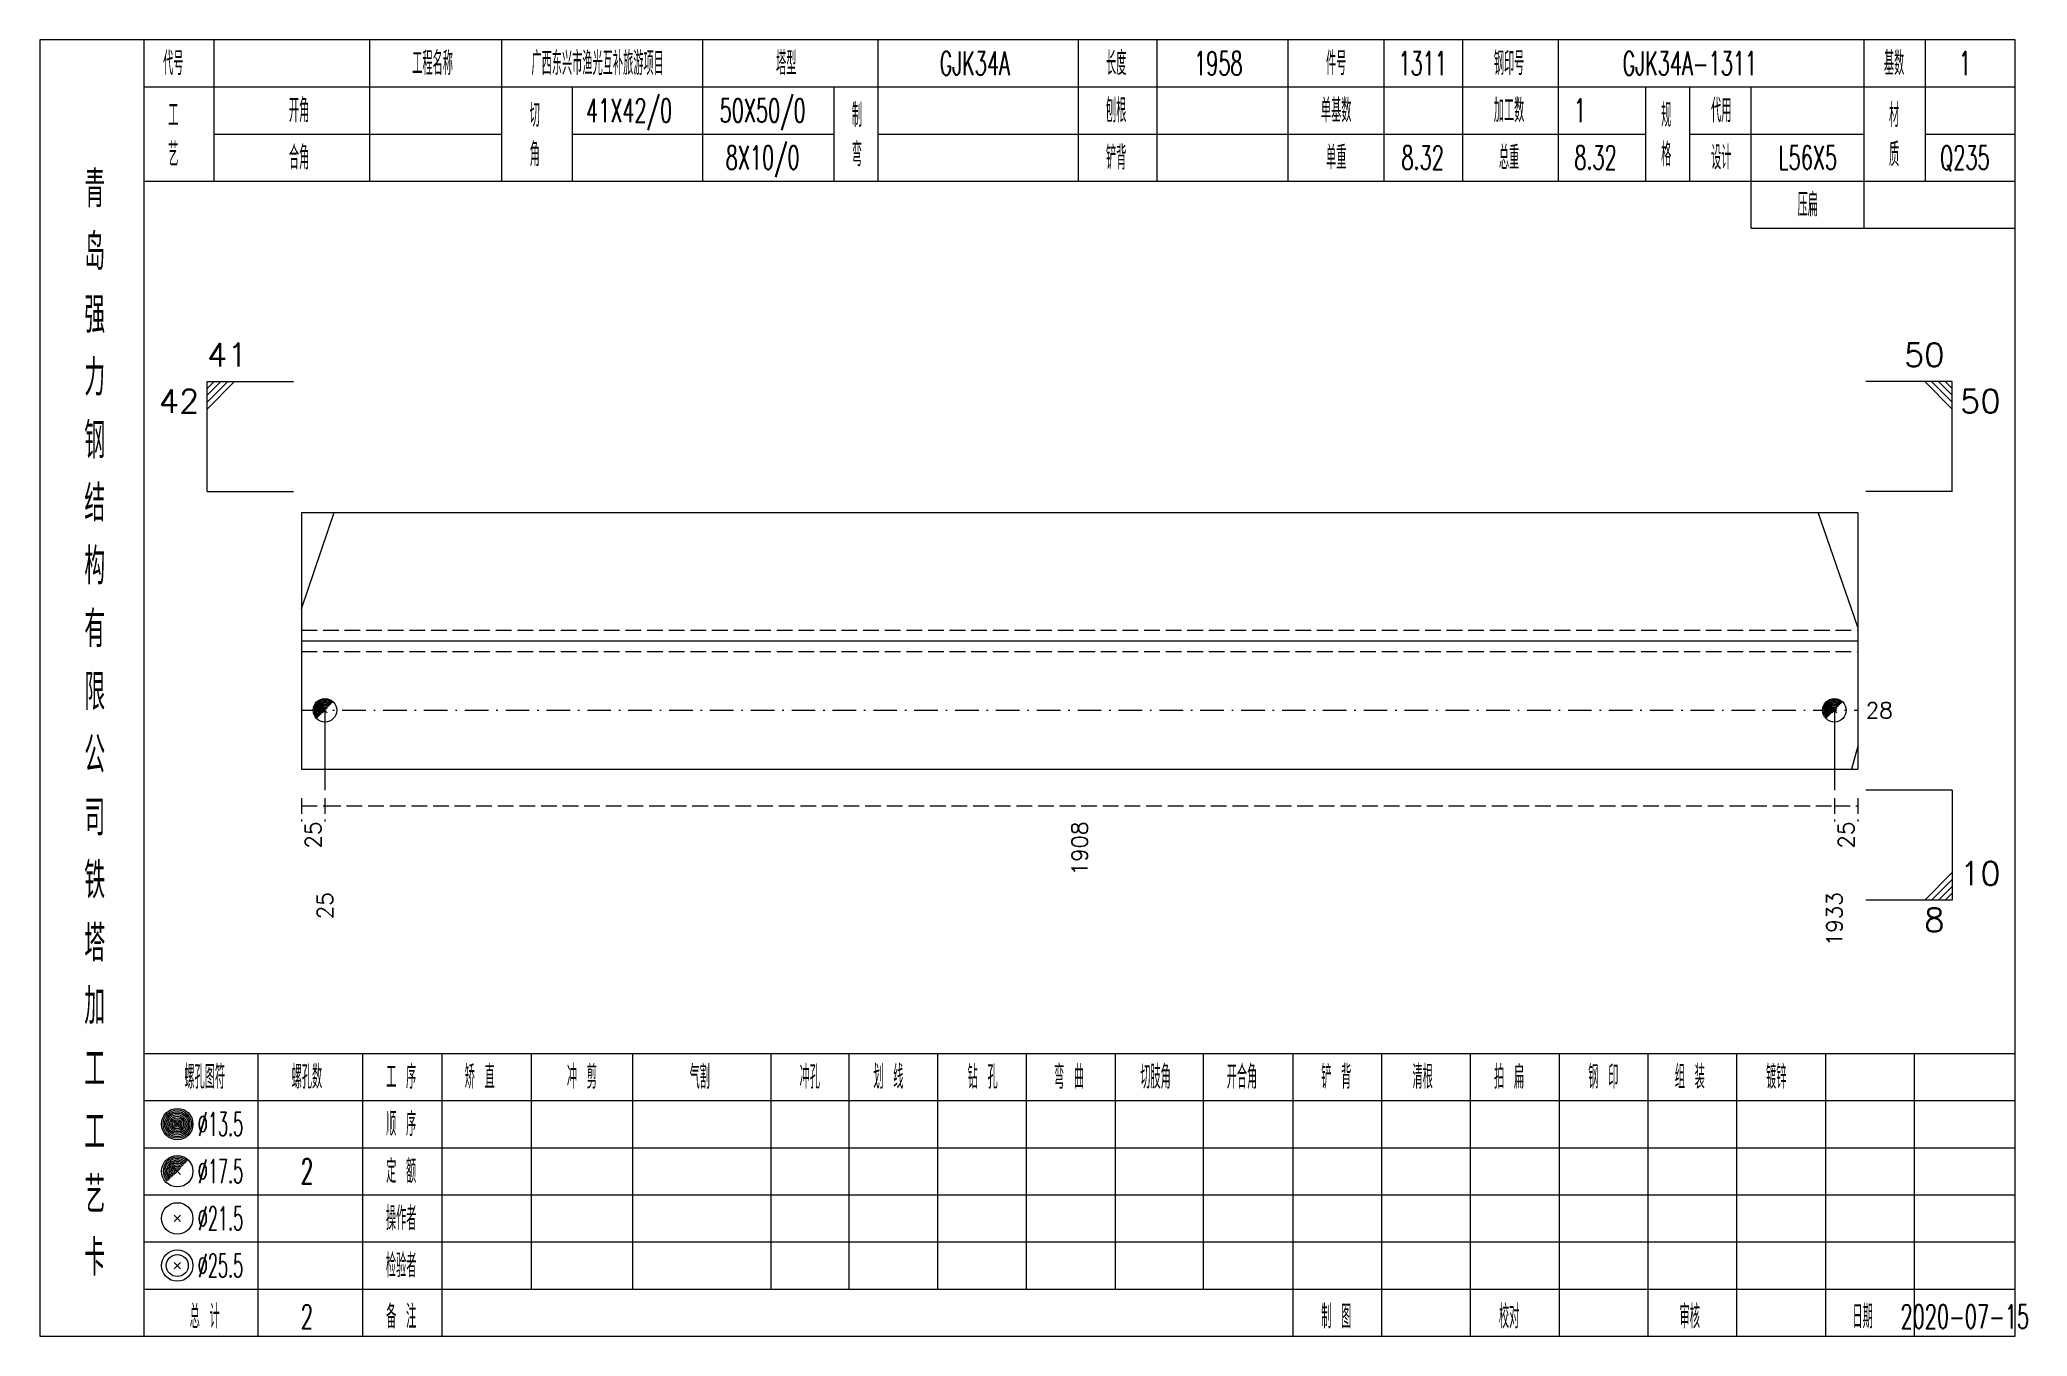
# Model space of a CAD drawing. Extents: x 0 to 2606, y -377 to 6479.
# Drawn here: x 1045.6 to 1298.5, y 700 to 865 of the extents above; entities that cross this region are included whole.
import ezdxf
from ezdxf.enums import TextEntityAlignment as Align

# ---------------------------------------------------------------- set-up
doc = ezdxf.new("R2010")
doc.units = 0
doc.header["$MEASUREMENT"] = 0
doc.linetypes.add('一点画线', pattern=[5.2, 3, -1, 0.2, -1])
doc.linetypes.add('虚线', pattern=[2.75, 2, -0.75])
doc.layers.get('0').update_dxf_attribs({"linetype": 'CONTINUOUS', "lineweight": 25})
doc.layers.add('1', color=7, linetype='CONTINUOUS', lineweight=25)
doc.layers.add('4', color=7, linetype='CONTINUOUS', lineweight=25)
doc.styles.get("Standard").update_dxf_attribs({"font": 'simplex.shx', "width": 0.7, "height": 3, "bigfont": 'gbhzfs.shx'})

msp = doc.modelspace()

# ---------------------------------------------------------------- texts
at = {"color": 7, "linetype": 'Continuous', "lineweight": 13}
for s, p in [('41', (1066.9, 822.5)), ('10', (1290, 756.5))]:
    msp.add_text(s, height=3, dxfattribs=at).set_placement(p, align=Align.BOTTOM_LEFT)
msp.add_text('50', height=3, dxfattribs=at).set_placement((1288, 822.5), align=Align.BOTTOM_RIGHT)
for s, p in [('42', (1065.9, 820.5)), ('8', (1288, 754.5))]:
    msp.add_text(s, height=3, dxfattribs=at).set_placement(p, align=Align.TOP_RIGHT)
msp.add_text('50', height=3, dxfattribs=at).set_placement((1290, 820.5), align=Align.TOP_LEFT)
msp.add_text('28', height=2, dxfattribs=at).set_placement((1278, 779.66), align=Align.MIDDLE_LEFT)
at = {"color": 8, "linetype": 'Continuous', "lineweight": 9}
for s, p in [('25', (1080.4, 765.5)), ('1908', (1177.95, 765.5)), ('25', (1275.5, 765.5))]:
    msp.add_text(s, height=2, rotation=90, dxfattribs=at).set_placement(p, align=Align.MIDDLE_RIGHT)
at = {"layer": '1', "color": 7, "linetype": 'Continuous', "lineweight": 13}
for s, p in [('25', (1081.9, 756.5)), ('1933', (1274, 756.5))]:
    msp.add_text(s, height=2, rotation=90, dxfattribs=at).set_placement(p, align=Align.MIDDLE_RIGHT)
at = {"layer": '4', "color": 1, "linetype": 'Continuous', "lineweight": 13}
for s, height, width, p in [('代号', 3, 0.6, (1062.6, 862)), ('工程名称', 3, 0.6, (1095.6, 862)), ('广西东兴市渔光互补旅游项目', 3, 0.6, (1116.6, 862)), ('塔型', 3, 0.6, (1140.6, 862)), ('GJK34A', 3, 0.6, (1164.6, 862)), ('长度', 3, 0.6, (1182.6, 862)), ('1958', 3, 0.6, (1195.6, 862)), ('件号', 3, 0.6, (1210.6, 862)), ('1311', 3, 0.6, (1221.6, 862)), ('钢印号', 3, 0.6, (1232.6, 862)), ('GJK34A-1311', 3, 0.6, (1255.6, 862)), ('基数', 3, 0.6, (1281.6, 862)), ('1', 3, 0.6, (1290.6, 862)), ('开角', 3, 0.6, (1078.6, 856)), ('41X42/0', 3, 0.6, (1120.6, 856)), ('50X50/0', 3, 0.6, (1137.6, 856)), ('刨根', 3, 0.6, (1182.6, 856)), ('单基数', 3, 0.6, (1210.6, 856)), ('加工数', 3, 0.6, (1232.6, 856)), ('1', 3, 0.6, (1241.6, 856)), ('代用', 3, 0.6, (1259.6, 856)), ('工', 3, 0.6, (1062.6, 855.4)), ('切', 3, 0.6, (1108.6, 855.4)), ('制', 3, 0.6, (1149.6, 855.4)), ('规', 3, 0.6, (1252.6, 855.4)), ('材', 3, 0.6, (1281.6, 855.4)), ('艺', 3, 0.6, (1062.6, 850.4)), ('合角', 3, 0.6, (1078.6, 850)), ('角', 3, 0.6, (1108.6, 850.4)), ('8X10/0', 3, 0.6, (1137.6, 850)), ('弯', 3, 0.6, (1149.6, 850.4)), ('铲背', 3, 0.6, (1182.6, 850)), ('单重', 3, 0.6, (1210.6, 850)), ('8.32', 3, 0.6, (1221.6, 850)), ('总重', 3, 0.6, (1232.6, 850)), ('8.32', 3, 0.6, (1243.6, 850)), ('格', 3, 0.6, (1252.6, 850.4)), ('设计', 3, 0.6, (1259.6, 850)), ('L56X5', 3, 0.6, (1270.6, 850)), ('质', 3, 0.6, (1281.6, 850.4)), ('Q235', 3, 0.6, (1290.6, 850)), ('青', 4.6, 0.8, (1052.6, 846)), ('压扁', 3, 0.6, (1270.6, 844)), ('岛', 4.6, 0.8, (1052.6, 838)), ('强', 4.6, 0.8, (1052.6, 830)), ('力', 4.6, 0.8, (1052.6, 822)), ('钢', 4.6, 0.8, (1052.6, 814)), ('结', 4.6, 0.8, (1052.6, 806)), ('构', 4.6, 0.8, (1052.6, 798)), ('有', 4.6, 0.8, (1052.6, 790)), ('限', 4.6, 0.8, (1052.6, 782)), ('公', 4.6, 0.8, (1052.6, 774)), ('司', 4.6, 0.8, (1052.6, 766)), ('铁', 4.6, 0.8, (1052.6, 758)), ('塔', 4.6, 0.8, (1052.6, 750)), ('加', 4.6, 0.8, (1052.6, 742)), ('工', 4.6, 0.8, (1052.6, 734)), ('螺孔图符', 3, 0.6, (1066.6, 733)), ('螺孔数', 3, 0.6, (1079.6, 733)), ('工 序', 3, 0.6, (1091.6, 733)), ('矫 直', 3, 0.6, (1101.6, 733)), ('冲 剪', 3, 0.6, (1114.6, 733)), ('气割', 3, 0.6, (1129.6, 733)), ('冲孔', 3, 0.6, (1143.6, 733)), ('划 线', 3, 0.6, (1153.6, 733)), ('钻 孔', 3, 0.6, (1165.6, 733)), ('弯 曲', 3, 0.6, (1176.6, 733)), ('切肢角', 3, 0.6, (1187.6, 733)), ('开合角', 3, 0.6, (1198.6, 733)), ('铲 背', 3, 0.6, (1210.6, 733)), ('清根', 3, 0.6, (1221.6, 733)), ('拍 扁', 3, 0.6, (1232.6, 733)), ('钢 印', 3, 0.6, (1244.6, 733)), ('组 装', 3, 0.6, (1255.6, 733)), ('镀锌', 3, 0.6, (1266.6, 733)), ('%%C13.5', 3, 0.5, (1068.6, 727)), ('顺 序', 3, 0.6, (1091.6, 727)), ('工', 4.6, 0.8, (1052.6, 726)), ('%%C17.5', 3, 0.5, (1068.6, 721)), ('2', 3.2, 0.6, (1079.6, 721)), ('定 额', 3, 0.6, (1091.6, 721)), ('艺', 4.6, 0.8, (1052.6, 718)), ('%%C21.5', 3, 0.5, (1068.6, 715)), ('操作者', 3, 0.6, (1091.6, 715)), ('卡', 4.6, 0.8, (1052.6, 710)), ('检验者', 3, 0.6, (1091.6, 709)), ('%%C25.5', 3, 0.5, (1068.6, 709)), ('总 计', 3, 0.6, (1066.6, 702.5)), ('2', 3, 0.6, (1079.6, 702.5)), ('备 注', 3, 0.6, (1091.6, 702.5)), ('制 图', 3, 0.6, (1210.6, 702.5)), ('校对', 3, 0.6, (1232.6, 702.5)), ('审核', 3, 0.6, (1255.6, 702.5)), ('日期', 3, 0.6, (1277.6, 702.5)), ('2020-07-15', 3, 0.6, (1290.6, 702.5))]:
    msp.add_text(s, height=height, dxfattribs=dict(at, width=width)).set_placement(p, align=Align.MIDDLE_CENTER)

# ---------------------------------------------------------------- linework, layer by layer
at = {"color": 7, "linetype": 'Continuous', "lineweight": 13}
for p, q in [((1066.9, 821.5), (1077.9, 821.5)), ((1066.9, 807.5), (1066.9, 821.5)), ((1067.78, 821.5), (1066.9, 820.62)), ((1068.65, 821.5), (1066.9, 819.75)), ((1069.53, 821.5), (1066.9, 818.88)), ((1070.4, 821.5), (1066.9, 818)), ((1289, 821.5), (1278, 821.5)), ((1285.5, 821.5), (1289, 818)), ((1286.38, 821.5), (1289, 818.88)), ((1287.25, 821.5), (1289, 819.75)), ((1288.12, 821.5), (1289, 820.62)), ((1289, 807.5), (1289, 821.5)), ((1066.9, 807.5), (1077.9, 807.5)), ((1289, 807.5), (1278, 807.5)), ((1078.9, 792.58), (1083.05, 804.84)), ((1277, 790.25), (1271.94, 804.84)), ((1081.9, 779.66), (1081.9, 769.5)), ((1274, 779.66), (1274, 769.5)), ((1277, 775.08), (1276.19, 772.16)), ((1289, 769.5), (1278, 769.5)), ((1289, 769.5), (1289, 755.5)), ((1285.5, 755.5), (1289, 759)), ((1286.38, 755.5), (1289, 758.12)), ((1287.25, 755.5), (1289, 757.25)), ((1288.12, 755.5), (1289, 756.38)), ((1289, 755.5), (1278, 755.5))]:
    msp.add_line(p, q, dxfattribs=at)
at = {"color": 7, "linetype": 'Continuous', "lineweight": 18}
for p, q in [((1078.9, 804.84), (1078.9, 772.16)), ((1078.9, 804.84), (1277, 804.84)), ((1277, 804.84), (1277, 772.16)), ((1078.9, 788.5), (1277, 788.5))]:
    msp.add_line(p, q, dxfattribs=at)
at = {"color": 1, "linetype": '虚线', "lineweight": 18}
for p, q in [((1078.9, 789.84), (1277, 789.84)), ((1078.9, 787.16), (1277, 787.16))]:
    msp.add_line(p, q, dxfattribs=at)
at = {"color": 3, "linetype": '一点画线', "lineweight": 13}
msp.add_line((1078.9, 779.66), (1277, 779.66), dxfattribs=at)
at = {"color": 8, "linetype": '虚线', "lineweight": 9}
for p, q in [((1078.9, 768.5), (1078.9, 765.5)), ((1078.9, 767.5), (1081.9, 767.5)), ((1081.9, 768.5), (1081.9, 765.5)), ((1081.9, 768.5), (1081.9, 765.5)), ((1081.9, 767.5), (1274, 767.5)), ((1274, 768.5), (1274, 765.5)), ((1274, 768.5), (1274, 765.5)), ((1274, 767.5), (1277, 767.5)), ((1277, 768.5), (1277, 765.5))]:
    msp.add_line(p, q, dxfattribs=at)
at = {"layer": '1', "color": 7, "linetype": 'Continuous', "lineweight": 0}
for p, q in [((1081.6, 779.36), (1082.2, 779.96)), ((1081.6, 779.96), (1082.2, 779.36)), ((1273.7, 779.36), (1274.3, 779.96)), ((1273.7, 779.96), (1274.3, 779.36))]:
    msp.add_line(p, q, dxfattribs=at)
at = {"layer": '1', "color": 7, "linetype": 'Continuous', "lineweight": 18}
msp.add_line((1078.9, 772.16), (1277, 772.16), dxfattribs=at)
at = {"layer": '1', "color": 7, "linetype": 'Continuous', "lineweight": 13}
for centre in [(1081.9, 779.66), (1274, 779.66)]:
    msp.add_circle(centre, 1.5, dxfattribs=at)
for centre, radius in [((1081.9, 779.66), 1.35), ((1081.9, 779.66), 1.2), ((1081.9, 779.66), 1.05), ((1081.9, 779.66), 0.9), ((1081.9, 779.66), 0.75), ((1081.9, 779.66), 0.6), ((1081.9, 779.66), 0.45), ((1081.9, 779.66), 0.3), ((1081.9, 779.66), 0.15), ((1274, 779.66), 1.35), ((1274, 779.66), 1.2), ((1274, 779.66), 1.05), ((1274, 779.66), 0.9), ((1274, 779.66), 0.75), ((1274, 779.66), 0.6), ((1274, 779.66), 0.45), ((1274, 779.66), 0.3), ((1274, 779.66), 0.15)]:
    msp.add_arc(centre, radius, 45, 225, dxfattribs=at)
at = {"layer": '4', "color": 1, "linetype": 'Continuous', "lineweight": 18}
for p, q in [((1058.9, 700), (1058.9, 865)), ((1067.8, 847), (1067.8, 865)), ((1087.6, 847), (1087.6, 865)), ((1104.4, 847), (1104.4, 865)), ((1130, 847), (1130, 865)), ((1152.3, 847), (1152.3, 865)), ((1177.8, 847), (1177.8, 865)), ((1187.8, 847), (1187.8, 865)), ((1204.5, 847), (1204.5, 865)), ((1216.7, 847), (1216.7, 865)), ((1226.7, 847), (1226.7, 865)), ((1238.9, 847), (1238.9, 865)), ((1277.8, 841), (1277.8, 865)), ((1285.6, 847), (1285.6, 865)), ((1058.9, 859), (1297, 859)), ((1113.4, 847), (1113.4, 859)), ((1146.7, 847), (1146.7, 859)), ((1250, 847), (1250, 859)), ((1255.6, 847), (1255.6, 859)), ((1263.4, 841), (1263.4, 859)), ((1067.8, 853), (1104.4, 853)), ((1113.4, 853), (1146.7, 853)), ((1152.3, 853), (1250, 853)), ((1255.6, 853), (1277.8, 853)), ((1285.6, 853), (1297, 853)), ((1058.9, 847), (1297, 847)), ((1263.4, 841), (1297, 841)), ((1058.9, 736), (1297, 736)), ((1073.4, 700), (1073.4, 736)), ((1086.7, 700), (1086.7, 736)), ((1096.8, 700), (1096.8, 736)), ((1108.2, 706), (1108.2, 736)), ((1121.1, 706), (1121.1, 736)), ((1138.7, 706), (1138.7, 736)), ((1148.6, 706), (1148.6, 736)), ((1159.9, 706), (1159.9, 736)), ((1171.2, 706), (1171.2, 736)), ((1182.5, 706), (1182.5, 736)), ((1193.7, 706), (1193.7, 736)), ((1205.1, 706), (1205.1, 736)), ((1216.4, 706), (1216.4, 736)), ((1227.7, 706), (1227.7, 736)), ((1239, 706), (1239, 736)), ((1250.3, 706), (1250.3, 736)), ((1261.6, 706), (1261.6, 736)), ((1272.9, 706), (1272.9, 736)), ((1284.2, 706), (1284.2, 736)), ((1058.9, 730), (1297, 730)), ((1058.9, 724), (1297, 724)), ((1058.9, 718), (1297, 718)), ((1058.9, 712), (1297, 712)), ((1058.9, 706), (1297, 706)), ((1205.1, 700), (1205.1, 706)), ((1216.4, 700), (1216.4, 706)), ((1227.7, 700), (1227.7, 706)), ((1239, 700), (1239, 706)), ((1250.3, 700), (1250.3, 706)), ((1261.6, 700), (1261.6, 706)), ((1272.9, 700), (1272.9, 706)), ((1284.2, 700), (1284.2, 706))]:
    msp.add_line(p, q, dxfattribs=at)
at = {"layer": '4', "color": 7, "linetype": 'Continuous', "lineweight": 13}
for p, q in [((1062.9, 726.8), (1063.3, 727.2)), ((1063.3, 726.8), (1062.9, 727.2)), ((1062.7, 714.6), (1063.5, 715.4)), ((1063.5, 714.6), (1062.7, 715.4)), ((1062.7, 708.6), (1063.5, 709.4)), ((1063.5, 708.6), (1062.7, 709.4))]:
    msp.add_line(p, q, dxfattribs=at)
at = {"layer": '4', "color": 7, "linetype": 'Continuous', "lineweight": 0}
for p, q in [((1062.7, 720.6), (1063.5, 721.4)), ((1062.7, 721.4), (1063.5, 720.6))]:
    msp.add_line(p, q, dxfattribs=at)
at = {"layer": '4', "color": 1, "linetype": 'Continuous', "lineweight": 18}
msp.add_lwpolyline([(1045.6, 865), (1045.6, 700), (1297, 700), (1297, 865)], close=True, dxfattribs=at)
at = {"layer": '4', "color": 7, "linetype": 'Continuous', "lineweight": 13}
for centre, radius in [((1063.1, 727), 2), ((1063.1, 727), 1.8), ((1063.1, 727), 1.6), ((1063.1, 727), 1.4), ((1063.1, 727), 1.2), ((1063.1, 727), 1), ((1063.1, 727), 0.8), ((1063.1, 727), 0.6), ((1063.1, 727), 0.4), ((1063.1, 727), 0.2), ((1063.1, 721), 2), ((1063.1, 715), 2), ((1063.1, 709), 2), ((1063.1, 709), 1.4)]:
    msp.add_circle(centre, radius, dxfattribs=at)
for radius in [1.8, 1.6, 1.4, 1.2, 1, 0.8, 0.6, 0.4, 0.2]:
    msp.add_arc((1063.1, 721), radius, 45, 225, dxfattribs=at)

msp.set_redraw_order([(e.dxf.handle, doc.entitydb.next_handle()) for e in msp.query("TEXT MTEXT ATTDEF DIMENSION ARC_DIMENSION")])  # texts and dimensions are drawn at this point

doc.saveas('drawing.dxf')
